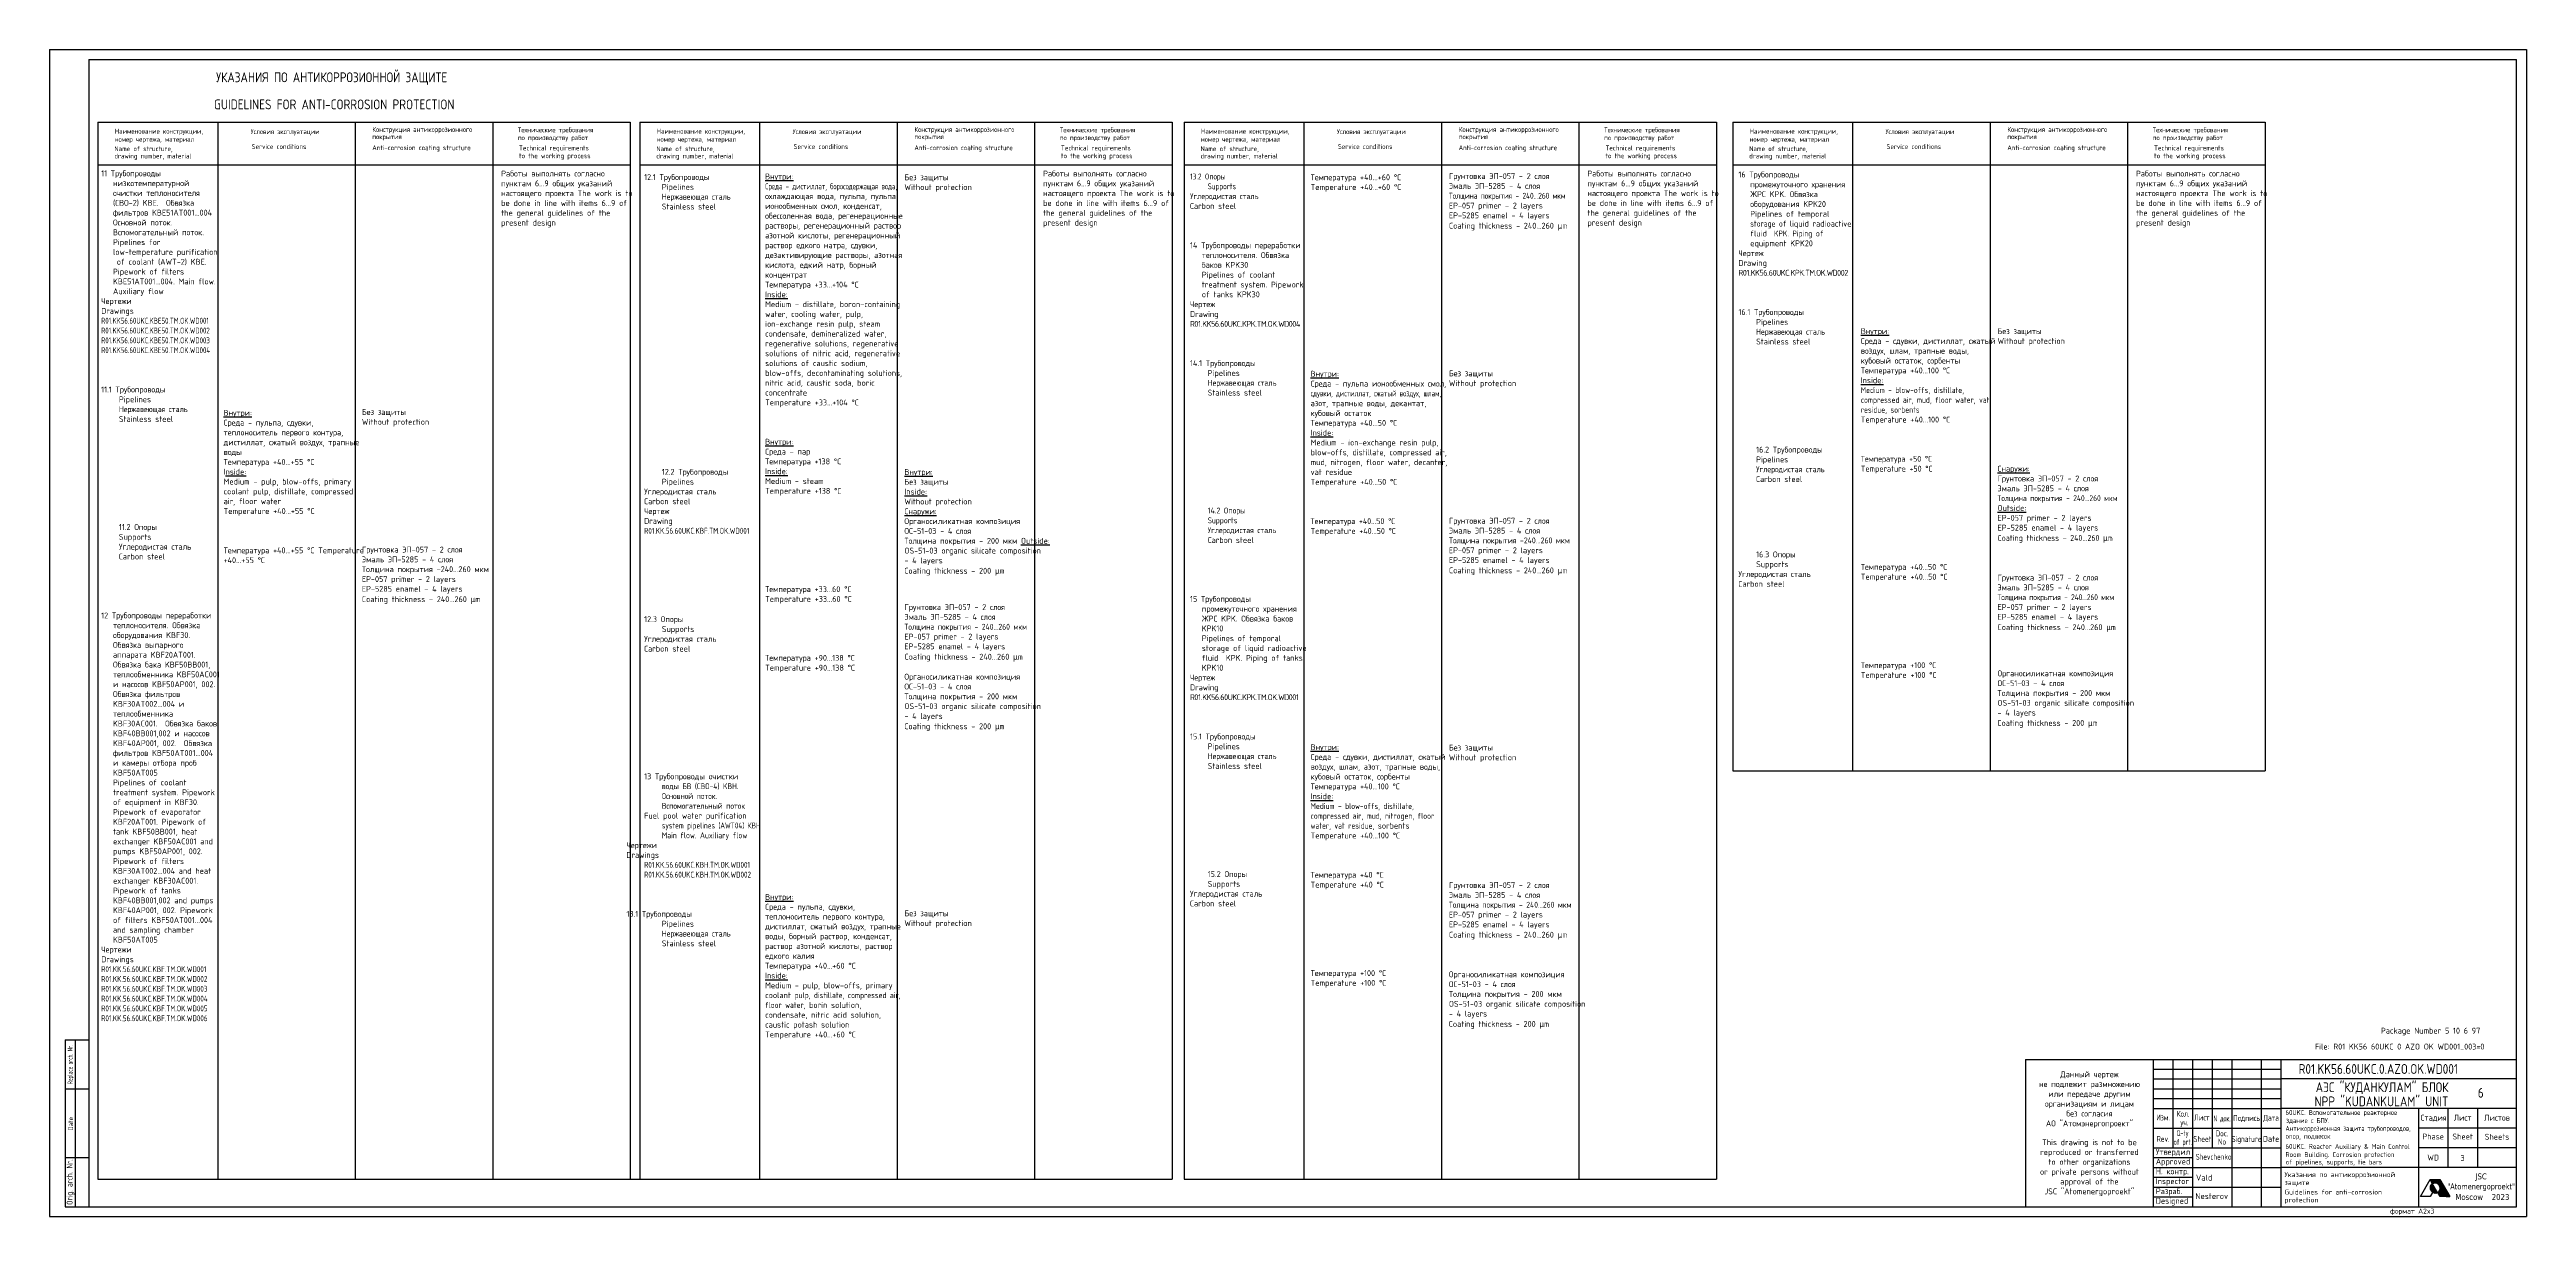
# Model space of a CAD drawing. Extents: x 7237 to 8498, y 2548 to 3142.
import ezdxf
from ezdxf.enums import TextEntityAlignment as Align

# ---------------------------------------------------------------- set-up
doc = ezdxf.new("R2010")
doc.units = 0
doc.header["$LTSCALE"] = 20
doc.header["$MEASUREMENT"] = 0
doc.linetypes.add('HIDDEN', pattern=[0.375, 0.25, -0.125])
doc.layers.get('0').update_dxf_attribs({"linetype": 'CONTINUOUS'})
for name, color, linetype in [('AUDIT_D_020917115609-0', 3, 'CONTINUOUS'), ('POST', 7, 'CONTINUOUS'), ('TITUL', 7, 'CONTINUOUS'), ('YELLOW', 2, 'CONTINUOUS'), ('ОСНОВНОЙ', 3, 'CONTINUOUS'), ('ТЕКСТ', 2, 'CONTINUOUS')]:
    doc.layers.add(name, color=color, linetype=linetype)
doc.styles.add('Company', font='tahoma.ttf', dxfattribs={"width": 0.8})
doc.styles.add('ROMANC', font='romanc.shx', dxfattribs={"width": 0.8})
doc.styles.add('ROMANS', font='romans.shx', dxfattribs={"width": 0.8})
pattern_1 = [(45, (-6.199101, -8.099018), (-0.008838835, 0.008838835), [])]

# ---------------------------------------------------------------- blocks, each defined once
blk = doc.blocks.new('stb_kk')
at = {"layer": 'TITUL', "color": 1}
for p, q in [((-12, 85), (-12, 0)), ((-12, 85), (0, 85)), ((-7, 85), (-7, 0)), ((-12, 60), (0, 60)), ((-12, 25), (0, 25)), ((-12, 0), (0, 0))]:
    blk.add_line(p, q, dxfattribs=at)
at = {"layer": 'TITUL', "style": 'ROMANC'}
for s, width, p in [('Replace arch. Nr.', 0.6, (-8.3, 72.4)), ('Date', 0.8, (-8, 42.2))]:
    blk.add_text(s, height=2.5, rotation=90, dxfattribs=dict(at, width=width)).set_placement(p, align=Align.CENTER)
at = {"layer": 'TITUL', "style": 'ROMANC', "width": 0.636627}
blk.add_text('Orig. arch. Nr.', height=3, rotation=90, dxfattribs=at).set_placement((-8.3, 0.9), (-8.3, 24.1), align=Align.FIT)
at = {"layer": 'TITUL', "linetype": 'Continuous', "style": 'ROMANS', "width": 0.8, "flags": 8}
for tag, p in [('REP_ARH_NR', (-3.5, 72.5)), ('DATE', (-3.5, 42.5)), ('ARCH_NR', (-3.5, 12.5))]:
    blk.add_attdef(tag, text='', height=3, rotation=90, dxfattribs=at).set_placement(p, align=Align.MIDDLE_CENTER)
blk = doc.blocks.new('logotype')
at = {"linetype": 'Continuous'}
h = blk.add_hatch(dxfattribs=at)
h.set_pattern_fill('ANSI31', color=256, scale=0.1, style=0)
h.set_pattern_definition(pattern_1)
h.paths.add_polyline_path([(-1.3, 2.2), (-1.4, 2.2), (-1.4, 2.1), (-1.5, 2.1), (-1.6, 2), (-1.6, 2), (-1.7, 2), (-1.7, 1.9), (-1.8, 1.9), (-1.8, 1.8), (-1.9, 1.8), (-1.9, 1.7), (-2, 1.7), (-2, 1.6), (-2.1, 1.6), (-2.1, 1.5), (-2.2, 1.5), (-2.2, 1.4), (-2.2, 1.3), (-2.3, 1.3), (-2.3, 1.2), (-2.3, 1.2), (-2.4, 1.1), (-2.4, 1.1), (-2.4, 1), (-2.4, 1), (-2.5, 0.9), (-2.5, 0.8), (-2.5, 0.8), (-2.5, 0.7), (-2.5, 0.7), (-2.6, 0.6), (-2.6, 0.6), (-2.6, 0.5), (-2.6, 0.4), (-2.6, 0.4), (-2.6, 0.3), (-2.6, 0.3), (-2.6, 0.2), (-2.6, 0.2), (-2.6, 0.1), (-2.6, 0), (-2.6, 0), (-2.6, -0.1), (-2.6, -0.1), (-2.6, -0.2), (-2.6, -0.2), (-2.6, -0.3), (-2.6, -0.4), (-2.6, -0.4), (-2.6, -0.5), (-2.6, -0.5), (-2.6, -0.6), (-2.6, -0.6), (-2.5, -0.7), (-2.5, -0.8), (-2.5, -0.8), (-2.5, -0.9), (-2.5, -0.9), (-2.4, -1), (-2.4, -1), (-2.4, -1.1), (-2.4, -1.1), (-2.3, -1.2), (-2.3, -1.2), (-2.3, -1.3), (-2.3, -1.3), (-2.2, -1.4), (-2.2, -1.4), (-2.2, -1.5), (-2.1, -1.5), (-2.1, -1.6), (-2.1, -1.6), (-2, -1.7), (-2, -1.7), (-2, -1.8), (-1.9, -1.8), (-1.9, -1.8), (-1.8, -1.9), (-1.8, -1.9), (-1.8, -2), (-1.7, -2), (-1.7, -2), (-1.6, -2.1), (-1.6, -2.1), (-1.5, -2.1), (-1.5, -2.2), (-1.4, -2.2), (-1.4, -2.2), (-1.4, -2.3), (-1.3, -2.3), (-1.3, -2.3), (-1.2, -2.4), (-1.2, -2.4), (-1.1, -2.4), (-1, -2.4), (-1, -2.5), (-0.9, -2.5), (-0.9, -2.5), (-0.8, -2.5), (-0.8, -2.5), (-0.7, -2.5), (-0.7, -2.6), (-0.6, -2.6), (-0.5, -2.6), (-0.5, -2.6), (-0.4, -2.6), (-0.4, -2.6), (-0.3, -2.6), (-0.2, -2.6), (-0.2, -2.6), (-0.1, -2.6), (-0.1, -2.6), (0, -2.6), (0.1, -2.6), (0.1, -2.6), (0.2, -2.6), (0.3, -2.6), (0.3, -2.6), (0.4, -2.6), (0.4, -2.6), (0.5, -2.6), (0.6, -2.5), (0.6, -2.5), (0.7, -2.5), (0.8, -2.5), (0.8, -2.5), (0.9, -2.4), (1, -2.4), (1, -2.4), (1.1, -2.3), (1.2, -2.3), (1.2, -2.3), (1.3, -2.2), (1.3, -2.2), (1.3, -2.2)])
h = blk.add_hatch(dxfattribs=at)
h.set_pattern_fill('ANSI31', color=256, scale=0.1, style=0)
h.set_pattern_definition(pattern_1)
edge = h.paths.add_edge_path()
edge.add_line((2.4, 4.3), (-2.5, 4.3))
edge.add_line((-2.5, 4.3), (-1.3, 2.2))
edge.add_line((-1.3, 2.2), (-1.2, 2.2))
edge.add_line((-1.2, 2.2), (-1.2, 2.3))
edge.add_line((-1.2, 2.3), (-1.1, 2.3))
edge.add_line((-1.1, 2.3), (-1, 2.3))
edge.add_line((-1, 2.3), (-0.9, 2.4))
edge.add_line((-0.9, 2.4), (-0.9, 2.4))
edge.add_line((-0.9, 2.4), (-0.8, 2.4))
edge.add_line((-0.8, 2.4), (-0.7, 2.4))
edge.add_line((-0.7, 2.4), (-0.7, 2.5))
edge.add_line((-0.7, 2.5), (-0.6, 2.5))
edge.add_line((-0.6, 2.5), (-0.5, 2.5))
edge.add_line((-0.5, 2.5), (-0.4, 2.5))
edge.add_line((-0.4, 2.5), (-0.4, 2.5))
edge.add_line((-0.4, 2.5), (-0.3, 2.5))
edge.add_line((-0.3, 2.5), (-0.2, 2.5))
edge.add_line((-0.2, 2.5), (-0.2, 2.5))
edge.add_line((-0.2, 2.5), (-0.1, 2.5))
edge.add_line((-0.1, 2.5), (0, 2.5))
edge.add_line((0, 2.5), (0, 2.5))
edge.add_line((0, 2.5), (0.1, 2.5))
edge.add_line((0.1, 2.5), (0.2, 2.5))
edge.add_line((0.2, 2.5), (0.2, 2.5))
edge.add_line((0.2, 2.5), (0.3, 2.5))
edge.add_line((0.3, 2.5), (0.3, 2.5))
edge.add_line((0.3, 2.5), (0.4, 2.5))
edge.add_line((0.4, 2.5), (0.5, 2.5))
edge.add_line((0.5, 2.5), (0.5, 2.5))
edge.add_line((0.5, 2.5), (0.6, 2.5))
edge.add_line((0.6, 2.5), (0.6, 2.5))
edge.add_line((0.6, 2.5), (0.7, 2.4))
edge.add_line((0.7, 2.4), (0.8, 2.4))
edge.add_line((0.8, 2.4), (0.8, 2.4))
edge.add_line((0.8, 2.4), (0.9, 2.4))
edge.add_line((0.9, 2.4), (0.9, 2.4))
edge.add_line((0.9, 2.4), (1, 2.3))
edge.add_line((1, 2.3), (1, 2.3))
edge.add_line((1, 2.3), (1.1, 2.3))
edge.add_line((1.1, 2.3), (1.1, 2.3))
edge.add_line((1.1, 2.3), (1.2, 2.2))
edge.add_line((1.2, 2.2), (1.2, 2.2))
edge.add_line((1.2, 2.2), (1.3, 2.2))
edge.add_line((1.3, 2.2), (1.3, 2.1))
edge.add_line((1.3, 2.1), (1.4, 2.1))
edge.add_line((1.4, 2.1), (1.4, 2.1))
edge.add_line((1.4, 2.1), (1.5, 2))
edge.add_line((1.5, 2), (1.5, 2))
edge.add_line((1.5, 2), (1.6, 2))
edge.add_line((1.6, 2), (1.6, 1.9))
edge.add_line((1.6, 1.9), (1.7, 1.9))
edge.add_line((1.7, 1.9), (1.7, 1.8))
edge.add_line((1.7, 1.8), (1.8, 1.8))
edge.add_line((1.8, 1.8), (1.8, 1.8))
edge.add_line((1.8, 1.8), (1.8, 1.7))
edge.add_line((1.8, 1.7), (1.9, 1.7))
edge.add_line((1.9, 1.7), (1.9, 1.6))
edge.add_line((1.9, 1.6), (1.9, 1.6))
edge.add_line((1.9, 1.6), (2, 1.5))
edge.add_line((2, 1.5), (2, 1.5))
edge.add_line((2, 1.5), (2, 1.4))
edge.add_line((2, 1.4), (2.1, 1.4))
edge.add_line((2.1, 1.4), (2.1, 1.3))
edge.add_line((2.1, 1.3), (2.1, 1.3))
edge.add_line((2.1, 1.3), (2.2, 1.2))
edge.add_line((2.2, 1.2), (2.2, 1.2))
edge.add_line((2.2, 1.2), (2.2, 1.1))
edge.add_line((2.2, 1.1), (2.3, 1.1))
edge.add_line((2.3, 1.1), (2.3, 1))
edge.add_line((2.3, 1), (2.3, 1))
edge.add_line((2.3, 1), (2.3, 0.9))
edge.add_line((2.3, 0.9), (2.3, 0.9))
edge.add_line((2.3, 0.9), (2.4, 0.8))
edge.add_line((2.4, 0.8), (2.4, 0.7))
edge.add_line((2.4, 0.7), (2.4, 0.7))
edge.add_line((2.4, 0.7), (2.4, 0.6))
edge.add_line((2.4, 0.6), (2.4, 0.6))
edge.add_line((2.4, 0.6), (2.4, 0.5))
edge.add_line((2.4, 0.5), (2.5, 0.5))
edge.add_line((2.5, 0.5), (2.5, 0.4))
edge.add_line((2.5, 0.4), (2.5, 0.3))
edge.add_line((2.5, 0.3), (2.5, 0.3))
edge.add_line((2.5, 0.3), (2.5, 0.2))
edge.add_line((2.5, 0.2), (2.5, 0.2))
edge.add_line((2.5, 0.2), (2.5, 0.1))
edge.add_line((2.5, 0.1), (2.5, 0.1))
edge.add_line((2.5, 0.1), (2.5, 0))
edge.add_line((2.5, 0), (2.5, -0.1))
edge.add_line((2.5, -0.1), (2.5, -0.1))
edge.add_line((2.5, -0.1), (2.5, -0.2))
edge.add_line((2.5, -0.2), (2.5, -0.2))
edge.add_line((2.5, -0.2), (2.5, -0.3))
edge.add_line((2.5, -0.3), (2.5, -0.4))
edge.add_line((2.5, -0.4), (2.5, -0.4))
edge.add_line((2.5, -0.4), (2.5, -0.5))
edge.add_line((2.5, -0.5), (2.5, -0.5))
edge.add_line((2.5, -0.5), (2.5, -0.6))
edge.add_line((2.5, -0.6), (2.5, -0.7))
edge.add_line((2.5, -0.7), (2.5, -0.7))
edge.add_line((2.5, -0.7), (2.4, -0.8))
edge.add_line((2.4, -0.8), (2.4, -0.8))
edge.add_line((2.4, -0.8), (2.4, -0.9))
edge.add_line((2.4, -0.9), (2.4, -0.9))
edge.add_line((2.4, -0.9), (2.4, -1))
edge.add_line((2.4, -1), (2.3, -1.1))
edge.add_line((2.3, -1.1), (2.3, -1.1))
edge.add_line((2.3, -1.1), (2.3, -1.2))
edge.add_line((2.3, -1.2), (2.3, -1.2))
edge.add_line((2.3, -1.2), (2.2, -1.3))
edge.add_line((2.2, -1.3), (2.2, -1.3))
edge.add_line((2.2, -1.3), (2.2, -1.4))
edge.add_line((2.2, -1.4), (2.1, -1.4))
edge.add_line((2.1, -1.4), (2.1, -1.5))
edge.add_line((2.1, -1.5), (2.1, -1.5))
edge.add_line((2.1, -1.5), (2, -1.6))
edge.add_line((2, -1.6), (2, -1.6))
edge.add_line((2, -1.6), (1.9, -1.7))
edge.add_line((1.9, -1.7), (1.9, -1.7))
edge.add_line((1.9, -1.7), (1.9, -1.8))
edge.add_line((1.9, -1.8), (1.8, -1.8))
edge.add_line((1.8, -1.8), (1.8, -1.9))
edge.add_line((1.8, -1.9), (1.7, -1.9))
edge.add_line((1.7, -1.9), (1.7, -2))
edge.add_line((1.7, -2), (1.6, -2))
edge.add_line((1.6, -2), (1.5, -2.1))
edge.add_line((1.5, -2.1), (1.5, -2.1))
edge.add_line((1.5, -2.1), (1.4, -2.1))
edge.add_line((1.4, -2.1), (1.4, -2.2))
edge.add_line((1.4, -2.2), (1.3, -2.2))
edge.add_line((1.3, -2.2), (1.3, -2.2))
edge.add_line((1.3, -2.2), (2.6, -4.4))
edge.add_line((2.6, -4.4), (7.5, -4.4))
edge.add_line((7.5, -4.4), (2.4, 4.3))
at = {"color": 7, "linetype": 'Continuous'}
for p, q in [((-7.5, -4.4), (-2.5, 4.3)), ((-2.5, -4.4), (-7.5, -4.4)), ((-1.4, -2.3), (-2.5, -4.4)), ((1.3, -2.2), (1.3, -2.2))]:
    blk.add_line(p, q, dxfattribs=at)
at = {"linetype": 'Continuous'}
for p, q in [((-2.5, 4.3), (2.4, 4.3)), ((-1.3, 2.2), (-2.5, 4.3)), ((-1.2, 2.2), (-1.3, 2.2)), ((-1.2, 2.3), (-1.2, 2.2)), ((-1.1, 2.3), (-1.2, 2.3)), ((-1, 2.3), (-1.1, 2.3)), ((-0.9, 2.4), (-1, 2.3)), ((-0.9, 2.4), (-0.9, 2.4)), ((-0.8, 2.4), (-0.9, 2.4)), ((-0.7, 2.4), (-0.8, 2.4)), ((-0.6, 2.5), (-0.7, 2.5)), ((-0.7, 2.5), (-0.7, 2.4)), ((-0.5, 2.5), (-0.6, 2.5)), ((-0.4, 2.5), (-0.5, 2.5)), ((-0.4, 2.5), (-0.4, 2.5)), ((-0.3, 2.5), (-0.4, 2.5)), ((-0.2, 2.5), (-0.3, 2.5)), ((-0.1, 2.5), (-0.2, 2.5)), ((-0.2, 2.5), (-0.2, 2.5)), ((0, 2.5), (-0.1, 2.5)), ((0, 2.5), (0, 2.5)), ((0.1, 2.5), (0, 2.5)), ((0.2, 2.5), (0.1, 2.5)), ((0.2, 2.5), (0.2, 2.5)), ((0.3, 2.5), (0.2, 2.5)), ((0.3, 2.5), (0.3, 2.5)), ((0.4, 2.5), (0.3, 2.5)), ((0.5, 2.5), (0.4, 2.5)), ((0.5, 2.5), (0.5, 2.5)), ((0.6, 2.5), (0.5, 2.5)), ((0.6, 2.5), (0.6, 2.5)), ((0.7, 2.4), (0.6, 2.5)), ((0.8, 2.4), (0.7, 2.4)), ((0.8, 2.4), (0.8, 2.4)), ((0.9, 2.4), (0.8, 2.4)), ((0.9, 2.4), (0.9, 2.4)), ((1, 2.3), (0.9, 2.4)), ((1, 2.3), (1, 2.3)), ((1.1, 2.3), (1, 2.3)), ((1.2, 2.2), (1.1, 2.3)), ((1.1, 2.3), (1.1, 2.3)), ((1.2, 2.2), (1.2, 2.2)), ((1.3, 2.2), (1.2, 2.2)), ((1.3, 2.1), (1.3, 2.2)), ((1.4, 2.1), (1.3, 2.1)), ((1.5, 2), (1.4, 2.1)), ((1.4, 2.1), (1.4, 2.1)), ((1.5, 2), (1.5, 2)), ((1.6, 2), (1.5, 2)), ((1.6, 1.9), (1.6, 2)), ((1.7, 1.9), (1.6, 1.9)), ((1.7, 1.8), (1.7, 1.9)), ((1.8, 1.8), (1.7, 1.8)), ((1.8, 1.8), (1.8, 1.8)), ((1.8, 1.7), (1.8, 1.8)), ((1.9, 1.7), (1.8, 1.7)), ((1.9, 1.6), (1.9, 1.7)), ((1.9, 1.6), (1.9, 1.6)), ((2, 1.5), (1.9, 1.6)), ((2, 1.5), (2, 1.5)), ((2, 1.4), (2, 1.5)), ((2.1, 1.4), (2, 1.4)), ((2.1, 1.3), (2.1, 1.4)), ((2.2, 1.2), (2.1, 1.3)), ((2.1, 1.3), (2.1, 1.3)), ((2.2, 1.1), (2.2, 1.2)), ((2.2, 1.2), (2.2, 1.2)), ((2.3, 1.1), (2.2, 1.1)), ((2.3, 1), (2.3, 1.1)), ((2.3, 1), (2.3, 1)), ((2.3, 0.9), (2.3, 1)), ((2.4, 0.8), (2.3, 0.9)), ((2.3, 0.9), (2.3, 0.9)), ((2.4, 4.3), (7.5, -4.4)), ((2.4, 0.7), (2.4, 0.8)), ((2.4, 0.7), (2.4, 0.7)), ((2.4, 0.6), (2.4, 0.7)), ((2.4, 0.5), (2.4, 0.6)), ((2.4, 0.6), (2.4, 0.6)), ((2.5, 0.5), (2.4, 0.5)), ((2.5, 0.4), (2.5, 0.5)), ((2.5, 0.3), (2.5, 0.4)), ((2.5, 0.3), (2.5, 0.3)), ((2.5, 0.2), (2.5, 0.3)), ((2.5, 0.2), (2.5, 0.2)), ((2.5, 0.1), (2.5, 0.2)), ((2.5, 0.1), (2.5, 0.1)), ((2.5, 0), (2.5, 0.1)), ((2.6, -4.4), (1.3, -2.2)), ((1.3, -2.2), (1.4, -2.2)), ((1.4, -2.1), (1.5, -2.1)), ((1.4, -2.2), (1.4, -2.1)), ((1.5, -2.1), (1.6, -2)), ((1.5, -2.1), (1.5, -2.1)), ((1.6, -2), (1.7, -2)), ((1.7, -1.9), (1.8, -1.9)), ((1.7, -2), (1.7, -1.9)), ((1.8, -1.9), (1.8, -1.8)), ((1.8, -1.8), (1.9, -1.8)), ((1.9, -1.7), (2, -1.6)), ((1.9, -1.7), (1.9, -1.7)), ((1.9, -1.8), (1.9, -1.7)), ((2, -1.6), (2.1, -1.5)), ((2, -1.6), (2, -1.6)), ((2.1, -1.4), (2.2, -1.4)), ((2.1, -1.5), (2.1, -1.4)), ((2.1, -1.5), (2.1, -1.5)), ((2.2, -1.3), (2.3, -1.2)), ((2.2, -1.3), (2.2, -1.3)), ((2.2, -1.4), (2.2, -1.3)), ((2.3, -1.1), (2.4, -1)), ((2.3, -1.2), (2.3, -1.1)), ((2.3, -1.1), (2.3, -1.1)), ((2.3, -1.2), (2.3, -1.2)), ((2.4, -0.8), (2.5, -0.7)), ((2.4, -0.8), (2.4, -0.8)), ((2.4, -0.9), (2.4, -0.8)), ((2.4, -0.9), (2.4, -0.9)), ((2.4, -1), (2.4, -0.9)), ((2.5, -0.1), (2.5, 0)), ((2.5, -0.2), (2.5, -0.1)), ((2.5, -0.1), (2.5, -0.1)), ((2.5, -0.2), (2.5, -0.2)), ((2.5, -0.3), (2.5, -0.2)), ((2.5, -0.4), (2.5, -0.3)), ((2.5, -0.5), (2.5, -0.4)), ((2.5, -0.4), (2.5, -0.4)), ((2.5, -0.5), (2.5, -0.5)), ((2.5, -0.6), (2.5, -0.5)), ((2.5, -0.7), (2.5, -0.6)), ((2.5, -0.7), (2.5, -0.7)), ((7.5, -4.4), (2.6, -4.4))]:
    blk.add_line(p, q, dxfattribs=at)

msp = doc.modelspace()

# ---------------------------------------------------------------- linework, layer by layer
at = {"layer": 'AUDIT_D_020917115609-0', "color": 3, "linetype": 'Continuous'}
msp.add_line((8094.2, 2775.2), (8365.2, 2775.2), dxfattribs=at)
at = {"layer": 'TITUL'}
for p, q in [((7237.3, 3142.4), (8498.3, 3142.4)), ((7237.3, 3142.4), (7237.3, 2548.4)), ((8498.3, 3142.4), (8498.3, 2548.4)), ((8308.3, 2623.4), (8373.3, 2623.4)), ((8308.3, 2618.4), (8373.3, 2618.4)), ((8308.3, 2613.4), (8373.3, 2613.4)), ((8308.3, 2608.4), (8373.3, 2608.4)), ((8308.3, 2593.4), (8373.3, 2593.4)), ((8308.3, 2578.4), (8328.3, 2578.4)), ((8308.3, 2568.4), (8328.3, 2568.4)), ((7237.3, 2548.4), (8498.3, 2548.4)), ((8308.3, 2558.4), (8328.3, 2558.4))]:
    msp.add_line(p, q, dxfattribs=at)
at = {"layer": 'TITUL', "color": 1}
for p, q in [((7257.3, 3137.4), (8493.3, 3137.4)), ((7257.3, 3137.4), (7257.3, 2553.4)), ((8493.3, 2553.4), (8493.3, 3137.4)), ((8243.3, 2628.4), (8243.3, 2553.4)), ((8308.3, 2628.4), (8308.3, 2553.4)), ((8318.3, 2628.4), (8318.3, 2583.4)), ((8328.3, 2628.4), (8328.3, 2553.4)), ((8338.3, 2628.4), (8338.3, 2583.4)), ((8348.3, 2628.4), (8348.3, 2553.4)), ((8363.3, 2628.4), (8363.3, 2553.4)), ((8493.3, 2618.4), (8373.3, 2618.4)), ((8493.3, 2603.4), (8373.3, 2603.4)), ((8443.3, 2603.4), (8443.3, 2553.4)), ((8458.3, 2603.4), (8458.3, 2573.4)), ((8473.3, 2603.4), (8473.3, 2573.4)), ((8493.3, 2573.4), (8373.3, 2573.4)), ((8493.3, 2583.4), (8443.3, 2583.4)), ((7257.3, 2553.4), (8493.3, 2553.4))]:
    msp.add_line(p, q, dxfattribs=at)
at = {"layer": 'TITUL', "color": 1, "linetype": 'Continuous'}
for p, q in [((8243.3, 2628.4), (8493.3, 2628.4)), ((8373.3, 2628.4), (8373.3, 2553.4)), ((8308.3, 2603.4), (8373.3, 2603.4)), ((8308.3, 2583.4), (8373.3, 2583.4)), ((8308.3, 2573.4), (8373.3, 2573.4)), ((8308.3, 2563.4), (8373.3, 2563.4))]:
    msp.add_line(p, q, dxfattribs=at)
at = {"layer": 'TITUL', "color": 0}
msp.add_line((8493.3, 2593.4), (8443.3, 2593.4), dxfattribs=at)
at = {"layer": 'YELLOW', "color": 3}
for p, q in [((7322.9, 3105.5), (7322.9, 2567.4)), ((7392.9, 3105.5), (7392.9, 2567.4)), ((7462.9, 3105.5), (7462.9, 2567.4)), ((7261.9, 2567.4), (7808.8, 2567.4))]:
    msp.add_line(p, q, dxfattribs=at)
at = {"layer": 'ОСНОВНОЙ'}
for p, q in [((7261.9, 3105.5), (7532.9, 3105.5)), ((7261.9, 3105.5), (7261.9, 2567.4)), ((7532.9, 3105.5), (7532.9, 2567.4)), ((7537.8, 3105.5), (7808.8, 3105.5)), ((7537.8, 3105.5), (7537.8, 2567.4)), ((7598.8, 3105.5), (7598.8, 2567.4)), ((7668.8, 3105.5), (7668.8, 2567.4)), ((7738.8, 3105.5), (7738.8, 2567.4)), ((7808.8, 3105.5), (7808.8, 2567.4)), ((7814.9, 3105.5), (8085.9, 3105.5)), ((7814.9, 3105.5), (7814.9, 2567.4)), ((7875.9, 3105.5), (7875.9, 2567.4)), ((7945.9, 3105.5), (7945.9, 2567.4)), ((8015.9, 3105.5), (8015.9, 2567.4)), ((8085.9, 3105.5), (8085.9, 2567.4)), ((8094.2, 3105.5), (8365.2, 3105.5)), ((8094.2, 3105.5), (8094.2, 2775.2)), ((8155.2, 3105.5), (8155.2, 2775.2)), ((8225.2, 3105.5), (8225.2, 2775.2)), ((8295.2, 3105.5), (8295.2, 2775.2)), ((8365.2, 3105.5), (8365.2, 2775.2)), ((7261.9, 3083.8), (7532.9, 3083.8)), ((7537.8, 3083.8), (7808.8, 3083.8)), ((7814.9, 3083.8), (8085.9, 3083.8)), ((8094.2, 3083.8), (8365.2, 3083.8)), ((7814.9, 2567.4), (8085.9, 2567.4))]:
    msp.add_line(p, q, dxfattribs=at)

# ---------------------------------------------------------------- block references
at = {"layer": 'TITUL'}
for name, p in [('stb_kk', (7257.3, 2553.4)), ('logotype', (8451.8, 2562.9))]:
    msp.add_blockref(name, p, dxfattribs=at)

# ---------------------------------------------------------------- texts
at = {"color": 1, "linetype": 'Continuous', "ltscale": 15, "style": 'ROMANS', "width": 0.8}
for s, p in [('R01.KK56.60UKC.0.AZO.OK.WD001', (8382.3, 2621)), ('6', (8473.5, 2608.9))]:
    msp.add_text(s, height=5, dxfattribs=at).set_placement(p)
at = {"color": 2, "style": 'ROMANS', "width": 0.8}
for s, p in [('60UKC. Вспомогательное реакторное ', (8375.6, 2600.1)), ('60UKC. Reactor Auxiliary & Main Control ', (8375.6, 2582.8))]:
    msp.add_text(s, height=2.5, dxfattribs=at).set_placement(p)
at = {"color": 2, "linetype": 'Continuous', "ltscale": 15, "style": 'ROMANS'}
for s, height, width, p in [('здание с БПУ.', 2.5, 0.8, (8375.9, 2596)), ('Антикоррозионная защита трубопроводов, ', 2.5, 0.7654, (8375.6, 2592)), ('опор, подвесок', 2.5, 0.8, (8375.7, 2588)), ('Shevchenko', 3, 0.68, (8329.9, 2577.3)), ('Room Building. Corrosion protection ', 2.5, 0.8, (8375.6, 2578.7)), ('of pipelines, supports, tie bars', 2.5, 0.8, (8375.7, 2574.9)), ('Nesterov', 3, 0.910487, (8329.7, 2557.3)), ('Vald', 3, 0.960599, (8330, 2566.7))]:
    msp.add_text(s, height=height, dxfattribs=dict(at, width=width)).set_placement(p)
at = {"color": 2, "linetype": 'Continuous', "ltscale": 5, "char_height": 3, "width": 55, "attachment_point": 1, "style": 'ROMANS'}
for s, insert in [('\\pxi-2,l2;11 Трубопроводы низкотемпературной очистки теплоносителя (СВО-2) KBE.  Обвязка фильтров KBE51AT001...004 Основной поток.  Вспомогательный поток.  \\P\\pi0;Pipelines for low-temperature purification  of coolant (AWT-2) KBE. Pipework of filters KBE51AT001...004. Main flow.  Auxiliary flow \\P\\pl0;Чертежи \\PDrawings {\\W0.67;\\PR01.KK56.60UKC.KBE50.TM.OK.WD001 \\PR01.KK56.60UKC.KBE50.TM.OK.WD002 \\PR01.KK56.60UKC.KBE50.TM.OK.WD003 \\PR01.KK56.60UKC.KBE50.TM.OK.WD004 }\\P\\P\\P\\P11.1 Трубопроводы   \\P\\pi3;Pipelines {\\W0.758;   \\P\\pi0;Нержавеющая сталь }  \\PStainless steel \\P\\P\\P\\P\\P\\P\\P\\P\\P\\P\\P11.2 Опоры   \\PSupports    \\PУглеродистая сталь   \\PСarbon steel \\P\\P\\P\\P\\P\\P\\pi-2,l2;12 Трубопроводы переработки теплоносителя. Обвязка оборудования KBF30. Обвязка выпарного аппарата KBF20AT001. Обвязка бака KBF50ВВ001, теплообменника KBF50AC001 и насосов KBF50AP001, 002. Обвязка фильтров KBF30AT002...004 и теплообменника KBF30AC001.  Обвязка баков KBF40ВВ001,002 и насосов KBF40AP001, 002.  Обвязка фильтров KBF50AT001...004 и камеры отбора проб KBF50AT005 \\P\\pi0;Pipelines of coolant treatment system. Pipework of equipment in KBF30. Pipework of evaporator KBF20AT001. Pipework of tank KBF50ВВ001, heat exchanger KBF50AC001 and pumps KBF50AP001, 002. Pipework of filters KBF30AT002...004 and heat exchanger KBF30AC001. Pipework of tanks KBF40ВВ001,002 and pumps KBF40AP001, 002. Pipework of filters KBF50AT001...004 and sampling chamber KBF50AT005 \\P\\pl0;Чертежи \\PDrawings {\\W0.69;\\PR01.KK.56.60UKC.KBF.TM.OK.WD001 \\PR01.KK.56.60UKC.KBF.TM.OK.WD002 \\PR01.KK.56.60UKC.KBF.TM.OK.WD003 \\PR01.KK.56.60UKC.KBF.TM.OK.WD004 \\PR01.KK.56.60UKC.KBF.TM.OK.WD005 \\PR01.KK.56.60UKC.KBF.TM.OK.WD006}', (7263.6, 3080.9)), ('\\pxi-2,l2;16 Трубопроводы промежуточного хранения ЖРС KPK. Обвязка оборудования KPK20 \\P\\pi0;Pipelines of temporal {\\W0.7338; storage of }liquid radioactive fluid {\\W0.7338; KPK. Piping }of equipment KPK20 \\P\\pl0;Чертеж \\PDrawing \\P{\\T0.9;R01.KK56.60UKC.KPK.TM.OK.WD002 \\P}\\P\\P\\P16.1 Трубопроводы   \\P\\pi3;Pipelines {\\W0.758;   \\P\\pi0;Нержавеющая сталь }  \\PStainless steel \\P\\P\\P\\P\\P\\P\\P\\P\\P\\P\\P16.2 Трубопроводы   \\P\\pi3;Pipelines {\\W0.758;   \\P\\pi0;Углеродистая сталь }  \\PСarbon steel \\P\\P\\P\\P\\P\\P\\P{\\H0.66667x;\\P}16.3 Опоры   \\P\\pi3;Supports    \\P\\pi0;Углеродистая сталь   \\PСarbon steel', (8097.1, 3080.3))]:
    msp.add_mtext(s, dxfattribs=dict(at, insert=insert))
at = {"layer": 'POST', "color": 2, "style": 'ROMANS', "width": 0.8}
msp.add_text('Package Number 5 10 6 97', height=3, dxfattribs=at).set_placement((8424.2, 2641.5))
at = {"layer": 'TITUL', "color": 2, "style": 'ROMANS', "width": 0.8}
msp.add_text('File: R01 KK56 60UKC 0 AZO OK WD001_003=0', height=3, dxfattribs=at).set_placement((8390.6, 2633.4))
for s, p in [('не подлежит размножению', (8275.8, 2614.3)), ('или передаче другим', (8275.8, 2609.3)), ('Данный чертеж', (8275.8, 2619.3)), ('организациям и лицам', (8275.8, 2604.3)), ('АО "Атомэнергопроект"', (8275.8, 2594.3)), ('без согласия', (8275.8, 2599.3)), ('Стадия', (8451, 2597.2)), ('Лист', (8465.8, 2597.2)), ('Листов', (8483.3, 2597.2)), ('This drawing is not to be', (8275.8, 2584.7)), ('Phase', (8450.8, 2587.6)), ('Sheet', (8465.8, 2587.6)), ('Sheets', (8483.3, 2587.5)), ('or private persons without', (8275.8, 2569.7)), ('reproduced or transferred', (8275.8, 2579.7)), ('to other organizations', (8275.8, 2574.7)), ('JSC "Atomenergoproekt"', (8275.8, 2559.7)), ('approval of the', (8275.8, 2564.7))]:
    msp.add_text(s, height=3, dxfattribs=at).set_placement(p, align=Align.CENTER)
at = {"layer": 'TITUL', "color": 1, "style": 'ROMANS', "width": 0.8}
for s, p in [('NPP "KUDANKULAM" UNIT', (8390.4, 2604.5)), ('АЭС "КУДАНКУЛАМ" БЛОК ', (8391, 2611.7))]:
    msp.add_text(s, height=5, dxfattribs=at).set_placement(p)
at = {"layer": 'TITUL', "color": 2, "linetype": 'HIDDEN', "style": 'ROMANS'}
for s, width, p in [('Изм.', 0.7, (8313.3, 2598.8)), ('Кол. ', 0.7, (8324.3, 2600.7)), ('Лист', 0.7, (8333, 2598.8)), ('N док.', 0.6, (8343.3, 2598.1)), ('Подпись', 0.7, (8355.8, 2598.3)), ('Дата', 0.7, (8368.3, 2598.3)), ('Rev.', 0.7, (8313.3, 2587.9)), ('of prt.', 0.6, (8323.3, 2585.9)), ('Q-ty', 0.6, (8323.2, 2590.4)), (' уч.', 0.7, (8323.3, 2595.9)), ('Sheet', 0.7, (8333.3, 2587.9)), ('Doc.', 0.7, (8343.3, 2590.7)), ('No', 0.7, (8343.3, 2586.5)), ('Signature', 0.7, (8355.8, 2587.4)), ('Date', 0.8, (8368.3, 2587.9))]:
    msp.add_text(s, height=3, dxfattribs=dict(at, width=width)).set_placement(p, align=Align.MIDDLE)
at = {"layer": 'TITUL', "color": 2, "linetype": 'HIDDEN', "style": 'ROMANS', "width": 0.8}
for s, p in [('Утвердил', (8309.6, 2579.8)), ('Approved', (8309.6, 2574.9)), ('Н. контр.', (8309.6, 2569.9)), ('Inspector', (8309.6, 2564.9)), ('Разраб.', (8309.6, 2559.8)), ('Designed', (8309.6, 2554.9))]:
    msp.add_text(s, height=3, dxfattribs=at).set_placement(p)
at = {"layer": 'TITUL', "color": 2, "linetype": 'Continuous', "ltscale": 5, "style": 'ROMANS', "width": 0.8}
msp.add_text('WD', height=3, dxfattribs=at).set_placement((8450.8, 2578.4), align=Align.MIDDLE_CENTER)
at = {"layer": 'TITUL', "color": 1, "style": 'Company', "width": 0.9}
msp.add_text('"Atomenergoproekt"', height=3, dxfattribs=at).set_placement((8475.2, 2562.2), align=Align.CENTER)
at = {"layer": 'TITUL', "color": 1, "style": 'Company'}
msp.add_text('JSC', height=3, dxfattribs=at).set_placement((8475.2, 2567.3), align=Align.CENTER)
at = {"layer": 'TITUL', "style": 'ROMANS'}
msp.add_text('формат А2x3', height=2.5, dxfattribs=at).set_placement((8428.9, 2549.9))
at = {"layer": 'TITUL', "color": 1, "style": 'Company'}
msp.add_text('Moscow', height=3, dxfattribs=at).set_placement((8462.1, 2556.8))
at = {"layer": 'TITUL', "color": 2, "style": 'ROMANS', "width": 0.8, "flags": 12}
msp.add_attdef('3', text='1', height=3, dxfattribs=at).set_placement((8465.8, 2578.2), align=Align.MIDDLE)
at = {"layer": 'TITUL', "color": 1, "style": 'Company', "flags": 12}
msp.add_attdef('2023', (8480.6, 2556.8), '2002', height=3, dxfattribs=at)
at = {"layer": 'YELLOW', "style": 'ROMANS', "width": 0.8}
for s, p in [('Name of structure,', (7270.3, 3090.7)), ('drawing number, material', (7270.3, 3087)), ('Service conditions  ', (7340.2, 3091.8)), ('Name of structure,', (7546.2, 3090.7)), ('drawing number, material', (7546.2, 3087)), ('Service conditions  ', (7616.1, 3091.8)), ('drawing number, material', (7823.3, 3087)), ('Name of structure,', (7823.3, 3090.7)), ('Service conditions  ', (7893.2, 3091.8)), ('drawing number, material', (8102.6, 3087)), ('Name of structure,', (8102.6, 3090.7)), ('Service conditions  ', (8172.5, 3091.8))]:
    msp.add_text(s, height=2.5, dxfattribs=at).set_placement(p)
at = {"layer": 'YELLOW', "color": 2, "linetype": 'Continuous', "ltscale": 5, "char_height": 3, "attachment_point": 1, "style": 'ROMANS'}
for s, insert, width in [('\\W0.8000;Работы выполнять согласно пунктам 6...9 общих указаний настоящего проекта The work is to be done in line with items 6...9 of the general guidelines of the present design', (7467.2, 3080.8), 60.645), ('12.1 Трубопроводы   \\P\\pxi3;Pipelines {\\W0.758;   \\P\\pi0;Нержавеющая сталь }  \\PStainless steel \\P\\P\\P\\P\\P\\P\\P\\P\\P\\P\\P\\P\\P\\P\\P\\P\\P\\P\\P\\P\\P\\P\\P\\P\\P\\P\\P12.2 Трубопроводы   \\P\\pi3;Pipelines \\P\\pi0;Углеродистая сталь     \\PСarbon steel \\PЧертеж \\PDrawing {\\W0.69;R01.KK.56.60UKC.KBF.TM.OK.WD001 }\\P\\P\\P\\P\\P\\P\\P\\P\\P12.3 Опоры   \\P\\pi3;Supports    \\P\\pi0;Углеродистая сталь   \\PСarbon steel \\P\\P\\P\\P\\pi-3,l3;\\P\\P\\P\\P\\P\\P\\P\\P\\P13 Трубопроводы очистки  {\\W0.7463;  воды БВ (СВО-4) KBH. Основной поток.   Вспомогательный поток \\P\\pi0;}Fuel pool water purification  {\\W0.7062;system pipelines (AWT04) КВН \\W0.7463;Main flow. Auxiliary flow }\\P\\pl0;Чертежи \\PDrawings {\\W0.69;R01.KK.56.60UKC.KBH.TM.OK.WD001 R01.KK.56.60UKC.KBH.TM.OK.WD002 }\\P\\P\\P\\P13.1 Трубопроводы   \\P\\pi3;Pipelines {\\W0.758;   \\P\\pi0;Нержавеющая сталь }  \\PStainless steel', (7540, 3079), 55), ('{\\LВнутри: }\\P{\\W0.67;Среда - дистиллат, боросодержащая вода, }охлаждающая вода, пульпа, пульпа ионообменных смол, конденсат, обессоленная вода, регенерационные растворы, регенерационный раствор азотной кислоты, регенерационный раствор едкого натра, сдувки, дезактивирующие растворы, азотная кислота, едкий натр, борный концентрат \\PТемпература +33...+104 °С \\P{\\LInside: }\\PMedium - distillate, boron-containing water, cooling water, pulp, ion-exchange resin pulp, steam condensate, demineralized water, regenerative solutions, regenerative solutions of nitric acid, regenerative solutions of caustic sodium, blow-offs, decontaminating solutions, nitric acid, caustic soda, boric concentrate \\PTemperature +33...+104 °С \\P\\P\\P{\\L\\PВнутри:} \\PСреда - пар \\PТемпература +138 °С \\P{\\LInside: }\\PMedium - steam \\PTemperature +138 °С \\P\\P\\P\\P\\P\\P\\P\\P\\P\\PТемпература +33...60 °С \\PTemperature +33...60 °С \\P\\P\\P\\P\\P\\PТемпература +90...138 °С \\PTemperature +90...138 °С \\P\\P\\P\\P\\P\\P\\P\\P\\P\\P\\P\\P\\P\\P\\P\\P\\P\\P\\P{\\H1.33333x;\\P}\\P\\P{\\L\\PВнутри: }\\PСреда - пульпа, сдувки, теплоноситель первого контура, дистиллат, сжатый воздух, трапные воды, борный раствор, конденсат, раствор азотной кислоты, раствор едкого калия \\PТемпература +40...+60 °С \\P{\\LInside: \\P}Medium - pulp, blow-offs, primary coolant {\\W0.7338;pulp, distillate, compressed air, floor water, }borin solution, condensate, nitric acid solution, caustic potash solution \\PTemperature +40...+60 °С', (7601.6, 3079.3), 65), ('Без защиты \\PWithout protection \\P\\P\\P\\P\\P\\P\\P\\P\\P\\P\\P\\P\\P\\P\\P\\P\\P\\P\\P\\P\\P\\P\\P\\P\\P\\P\\P\\P\\P{\\LВнутри: }\\PБез защиты \\P{\\LInside: }\\PWithout protection \\P{\\LСнаружи:} \\PОрганосиликатная композиция ОС-51-03 - 4 слоя \\PТолщина покрытия - 200 мкм {\\LOutside: }\\POS-51-03 organic silicate composition - 4 layers \\PСoating thickness - 200 {\\H1.08333x;\\C256;µ\\H0.92308x;\\W0.7;\\C2;m} \\P\\P\\P{\\H0.66667x;\\P}Грунтовка ЭП-057 - 2 слоя \\PЭмаль ЭП-5285 - 4 слоя {\\W0.75;\\PТолщина покрытия - 240...260 мкм }\\PEP-057 primer - 2 layers \\PEP-5285 enamel - 4 layers \\PCoating thickness - 240...260 {\\H1.08333x;\\C256;µ\\H0.92308x;\\W0.7;\\C2;m}   \\P\\PОрганосиликатная композиция ОС-51-03 - 4 слоя \\PТолщина покрытия - 200 мкм \\POS-51-03 organic silicate composition - 4 layers \\PСoating thickness - 200 {\\H1.08333x;\\C256;µ\\H0.92308x;\\W0.7;\\C2;m \\P\\P}\\P\\P\\P\\P\\P\\P\\P\\P\\P\\P\\P\\P\\P\\P\\P\\P\\PБез защиты \\PWithout protection', (7672.5, 3078.9), 66), ('\\W0.8000;Работы выполнять согласно пунктам 6...9 общих указаний настоящего проекта The work is to be done in line with items 6...9 of the general guidelines of the present design', (7743.1, 3080.8), 60.645), ('{\\W0.7171;13.2 Oпоры \\W0.6988;  \\P\\pxi3;Supports \\W0.758;   \\P\\pi0;Углеродистая сталь }  \\PСarbon steel \\P\\P\\P\\P\\pi-2,l2;14 Трубопроводы переработки теплоносителя. Обвязка баков KPK30 \\P\\pi0;Pipelines of coolant treatment system. Pipework of tanks KPK30 \\P\\pl0;Чертеж \\PDrawing {\\T0.9;\\PR01.KK56.60UKC.KPK.TM.OK.WD004} \\P\\P\\P\\P14.1 Трубопроводы   \\P\\pi3;Pipelines {\\W0.758;   \\P\\pi0;Нержавеющая сталь }  \\PStainless steel \\P\\P\\P\\P{\\W0.7678;\\P\\P\\P\\P\\P\\P\\P\\P14.2 Опоры \\W0.7332;  \\P\\pi3;Supports \\W0.758;   \\P\\pi0;Углеродистая сталь }  \\PСarbon steel \\P\\P\\P\\P\\P\\P\\pi-2,l2;15 Трубопроводы промежуточного хранения ЖРС KPK. Обвязка баков KPK10 \\P\\pi0;Pipelines of temporal storage of liquid radioactive fluid  KPK. Piping of tanks KPK10 \\P\\pl0;Чертеж \\PDrawing {\\T0.9;\\PR01.KK56.60UKC.KPK.TM.OK.WD001} \\P\\P\\P\\P15.1 Трубопроводы   \\P\\pi3;Pipelines {\\W0.758;   \\P\\pi0;Нержавеющая сталь }  \\PStainless steel \\P\\P\\P\\P\\P\\P\\P\\P\\P\\P\\P15.2 Опоры   \\P\\pi3;Supports    \\P\\pi0;Углеродистая сталь   \\PСarbon steel', (7817.9, 3079.3), 55), ('Температура +40...+60 °С \\PTemperature +40...+60 °С \\P\\P\\P\\P\\P\\P\\P\\P\\P\\P\\P\\P\\P\\P\\P\\P\\P\\P\\P{\\LВнутри: \\P}Среда - пульпа ионообменных смол, {\\W0.67;сдувки, дистиллат, сжатый воздух, шлам, }азот, трапные воды, декантат, кубовый остаток \\PТемпература +40...50 °С \\P{\\LInside:} \\PMedium - ion-exchange resin pulp, blow-offs, distillate, compressed air, mud, nitrogen, floor water, decanter, vat residue \\PTemperature +40...50 °С {\\W0.7824;\\P\\P\\P\\PТемпература +40...50 °С \\W0.7859;\\PTemperature +40...50 °С \\P\\P\\P\\P\\P\\W0.8;\\L\\P\\P\\P\\P\\P\\P\\P\\P\\P\\P\\P\\P\\P\\P\\P\\P\\PВнутри:} \\PСреда - сдувки, дистиллат, сжатый воздух, шлам, азот, трапные воды, кубовый остаток, сорбенты \\PТемпература +40...100 °С \\P{\\LInside: }\\P{\\W0.7338;Medium - blow-offs, distillate, compressed air, mud, nitrogen, floor water, vat residue, }sorbents \\PTemperature +40...100 °С \\P\\P\\P\\PТемпература +40 °С \\PTemperature +40 °С \\P\\P\\P\\P\\P\\P\\P\\P\\PТемпература +100 °С \\PTemperature +100 °С', (7879.3, 3078.9), 65), ('Грунтовка ЭП-057 - 2 слоя \\PЭмаль ЭП-5285 - 4 слоя {\\W0.75;\\P\\T0.95;Толщина покрытия - 240...260 мкм \\P}EP-057 primer - 2 layers \\PEP-5285 enamel - 4 layers \\PCoating thickness - 240...260 {\\H1.08333x;\\C256;µ\\H0.92308x;\\W0.7;\\C2;m}    \\P\\P\\P\\P\\P\\P\\P\\P\\P\\P\\P\\P\\P\\P\\PБез защиты \\PWithout protection \\P\\P\\P\\P\\P\\P\\P\\P\\P\\P\\P\\P\\P\\PГрунтовка ЭП-057 - 2 слоя \\PЭмаль ЭП-5285 - 4 слоя \\P{\\T0.95;Толщина покрытия -240...260 мкм \\P}EP-057 primer - 2 layers \\PEP-5285 enamel - 4 layers \\PCoating thickness - 240...260 {\\H1.08333x;\\C256;µ\\H0.92308x;\\W0.7;\\C2;m} \\P\\P\\P\\P\\P\\P\\P\\P\\P\\P\\P\\P\\P\\P\\P\\P\\P\\PБез защиты \\PWithout protection \\P\\P\\P\\P\\P\\P\\P\\P\\P\\P\\P\\P\\PГрунтовка ЭП-057 - 2 слоя \\PЭмаль ЭП-5285 - 4 слоя {\\W0.75;\\PТолщина покрытия - 240...260 мкм \\P}EP-057 primer - 2 layers \\PEP-5285 enamel - 4 layers \\PCoating thickness - 240...260 {\\H1.08333x;\\C256;µ\\H0.92308x;\\W0.7;\\C2;m}    \\P\\P\\P\\PОрганосиликатная композиция ОС-51-03 - 4 слоя \\PТолщина покрытия - 200 мкм \\POS-51-03 organic silicate composition - 4 layers \\PСoating thickness - 200 {\\H1.08333x;\\C256;µ\\H0.92308x;\\W0.7;\\C2;m}', (7949.7, 3079.5), 65), ('\\W0.8000;Работы выполнять согласно пунктам 6...9 общих указаний настоящего проекта The work is to be done in line with items 6...9 of the general guidelines of the present design', (8020.2, 3080.8), 60.645), ('\\W0.8000;Работы выполнять согласно пунктам 6...9 общих указаний настоящего проекта The work is to be done in line with items 6...9 of the general guidelines of the present design', (8299.5, 3080.8), 60.645), ('\\P\\P\\P\\P\\P\\P\\P\\P\\P\\P\\P\\P\\P\\P\\P\\P{\\LВнутри: \\P}Среда - сдувки, дистиллат, сжатый воздух, шлам, трапные воды, кубовый остаток, сорбенты \\PТемпература +40...100 °С \\P{\\LInside: }\\P{\\W0.7338;Medium - blow-offs, distillate, compressed air, mud, floor water, vat residue, sorbents \\P}Temperature +40...100 °С {\\W0.7824;\\P\\P\\P\\PТемпература +50 °С \\P\\W0.7859;Temperature \\W0.7824;+50 °С\\W0.7859;\\P\\P\\P\\P}\\P\\P\\P\\P\\P\\PТемпература +40...50 °С \\PTemperature +40...50 °С \\P\\P\\P\\P\\P\\P\\P\\P\\PТемпература +100 °С \\PTemperature +100 °С', (8159.4, 3080.6), 65), ('\\P\\P\\P\\P\\P\\P\\P\\P\\P\\P\\P\\P\\P\\P\\P\\PБез защиты \\PWithout protection \\P\\P\\P\\P\\P\\P\\P\\P\\P\\P\\P\\P\\P{\\LСнаружи: \\P}Грунтовка ЭП-057 - 2 слоя \\PЭмаль ЭП-5285 - 4 слоя {\\W0.7338;\\PТолщина покрытия - 240...260 мкм }\\P{\\LOutside: \\P}EP-057 primer - 2 layers \\PEP-5285 enamel - 4 layers {\\W0.7766;\\PCoating thickness - 240...260 \\H1.08333x;\\W0.8;\\C256;µ\\H0.92308x;\\W0.7;\\C2;m\\W0.7766;    }\\P\\P\\P\\PГрунтовка ЭП-057 - 2 слоя \\PЭмаль ЭП-5285 - 4 слоя {\\W0.75;\\P\\T0.95;Толщина покрытия - 240...260 мкм \\P}EP-057 primer - 2 layers \\PEP-5285 enamel - 4 layers \\PCoating thickness - 240...260 {\\H1.08333x;\\C256;µ\\H0.92308x;\\W0.7;\\C2;m}    \\P\\P\\P\\P{\\H0.66667x;\\P}Органосиликатная композиция ОС-51-03 - 4 слоя \\PТолщина покрытия - 200 мкм \\POS-51-03 organic silicate composition - 4 layers \\PСoating thickness - 200 {\\H1.08333x;\\C256;µ\\H0.92308x;\\W0.7;\\C2;m} ', (8229, 3080.6), 65), ('\\P\\P\\P\\P\\P\\P\\P\\P\\P\\P\\P\\P\\P\\P\\P{\\H1.33333x;\\P}\\P\\P\\P{\\L\\P\\P\\P\\P\\PВнутри: }\\PСреда - пульпа, сдувки, теплоноситель первого контура, дистиллат, сжатый воздух, трапные воды \\PТемпература +40...+55 °С \\PI{\\Lnside: }\\PMedium - pulp, blow-offs, primary coolant pulp, distillate, compressed air, floor water \\PTemperature +40...+55 °С \\P\\P\\P\\PТемпература +40...+55 °С Temperature +40...+55 °С', (7325.9, 3080.7), 65), ('\\P\\P\\P\\P\\P\\P\\P\\P\\P\\P\\P\\P\\P\\P\\P\\P{\\H1.33333x;\\P}\\P\\P\\P\\P\\P\\P\\PБез защиты \\PWithout protection \\P\\P\\P\\P\\P\\P\\P\\P\\P\\P\\P\\P\\PГрунтовка ЭП-057 - 2 слоя \\PЭмаль ЭП-5285 - 4 слоя \\PТолщина покрытия -240...260 мкм EP-057 primer - 2 layers \\PEP-5285 enamel - 4 layers \\PCoating thickness - 240...260 {\\H1.08333x;\\C256;µ\\H0.92308x;\\W0.7;\\C2;m}', (7396.3, 3081.1), 65)]:
    msp.add_mtext(s, dxfattribs=dict(at, insert=insert, width=width))
at = {"layer": 'ОСНОВНОЙ', "style": 'ROMANS', "width": 0.8}
for s, p in [('УКАЗАНИЯ ПО АНТИКОРРОЗИОННОЙ ЗАЩИТЕ', (7322.1, 3125.8)), ('GUIDELINES FOR ANTI-CORROSION PROTECTION', (7321, 3112))]:
    msp.add_text(s, height=5, dxfattribs=at).set_placement(p)
at = {"layer": 'ТЕКСТ', "style": 'ROMANS'}
for s, width, p in [('Наименование конструкции,', 0.8, (7270.5, 3099.6)), ('Конструкция антикоррозионного', 0.8, (7401.6, 3100.5)), ('Технические требования', 0.8, (7475.7, 3100.3)), ('Наименование конструкции,', 0.8, (7546.4, 3099.6)), ('Конструкция антикоррозионного', 0.8, (7677.6, 3100.5)), ('Технические требования', 0.8, (7751.6, 3100.3)), ('Наименование конструкции,', 0.8, (7823.5, 3099.6)), ('Конструкция антикоррозионного', 0.8, (7954.7, 3100.5)), ('Технические требования', 0.8, (8028.7, 3100.3)), ('Наименование конструкции,', 0.8, (8102.8, 3099.6)), ('Конструкция антикоррозионного', 0.8, (8234, 3100.5)), ('Технические требования', 0.8, (8308, 3100.3)), ('номер чертежа, материал', 0.8, (7270.5, 3095.5)), ('Условия эксплуатации  ', 0.8, (7339.7, 3099.4)), ('покрытия', 0.8, (7401.6, 3096.8)), ('Anti-corrosion coating structure', 0.8, (7401.6, 3091.2)), ('по производству работ', 0.8, (7475.7, 3096.3)), ('to the working process', 0.8, (7476.3, 3087.1)), ('Technical requirements ', 0.8, (7476.3, 3091.1)), ('номер чертежа, материал', 0.8, (7546.4, 3095.5)), ('Условия эксплуатации  ', 0.8, (7615.6, 3099.4)), ('Anti-corrosion coating structure', 0.8, (7677.6, 3091.2)), ('покрытия', 0.8, (7677.6, 3096.8)), ('по производству работ', 0.8, (7751.6, 3096.3)), ('to the working process', 0.8, (7752.2, 3087.1)), ('Technical requirements ', 0.8, (7752.2, 3091.1)), ('номер чертежа, материал', 0.8, (7823.5, 3095.5)), ('Условия эксплуатации  ', 0.8, (7892.7, 3099.4)), ('Anti-corrosion coating structure', 0.8, (7954.7, 3091.2)), ('покрытия', 0.8, (7954.7, 3096.8)), ('по производству работ', 0.8, (8028.7, 3096.3)), ('Technical requirements ', 0.8, (8029.4, 3091.1)), ('to the working process', 0.8, (8029.4, 3087.1)), ('номер чертежа, материал', 0.8, (8102.8, 3095.5)), ('Условия эксплуатации  ', 0.8, (8172, 3099.4)), ('Anti-corrosion coating structure', 0.8, (8234, 3091.2)), ('покрытия', 0.8, (8234, 3096.8)), ('по производству работ', 0.8, (8308, 3096.3)), ('Technical requirements ', 0.8, (8308.7, 3091.1)), ('to the working process', 0.8, (8308.7, 3087.1)), ('Указания по антикоррозионной', 0.94, (8375.1, 2568.5)), ('защите', 0.9, (8375.1, 2564.4)), ('Guidelines for anti-corrosion ', 0.99, (8375.1, 2559.6)), ('protection', 0.9, (8375.1, 2555.6))]:
    msp.add_text(s, height=2.5, dxfattribs=dict(at, width=width)).set_placement(p)

doc.saveas('drawing.dxf')
